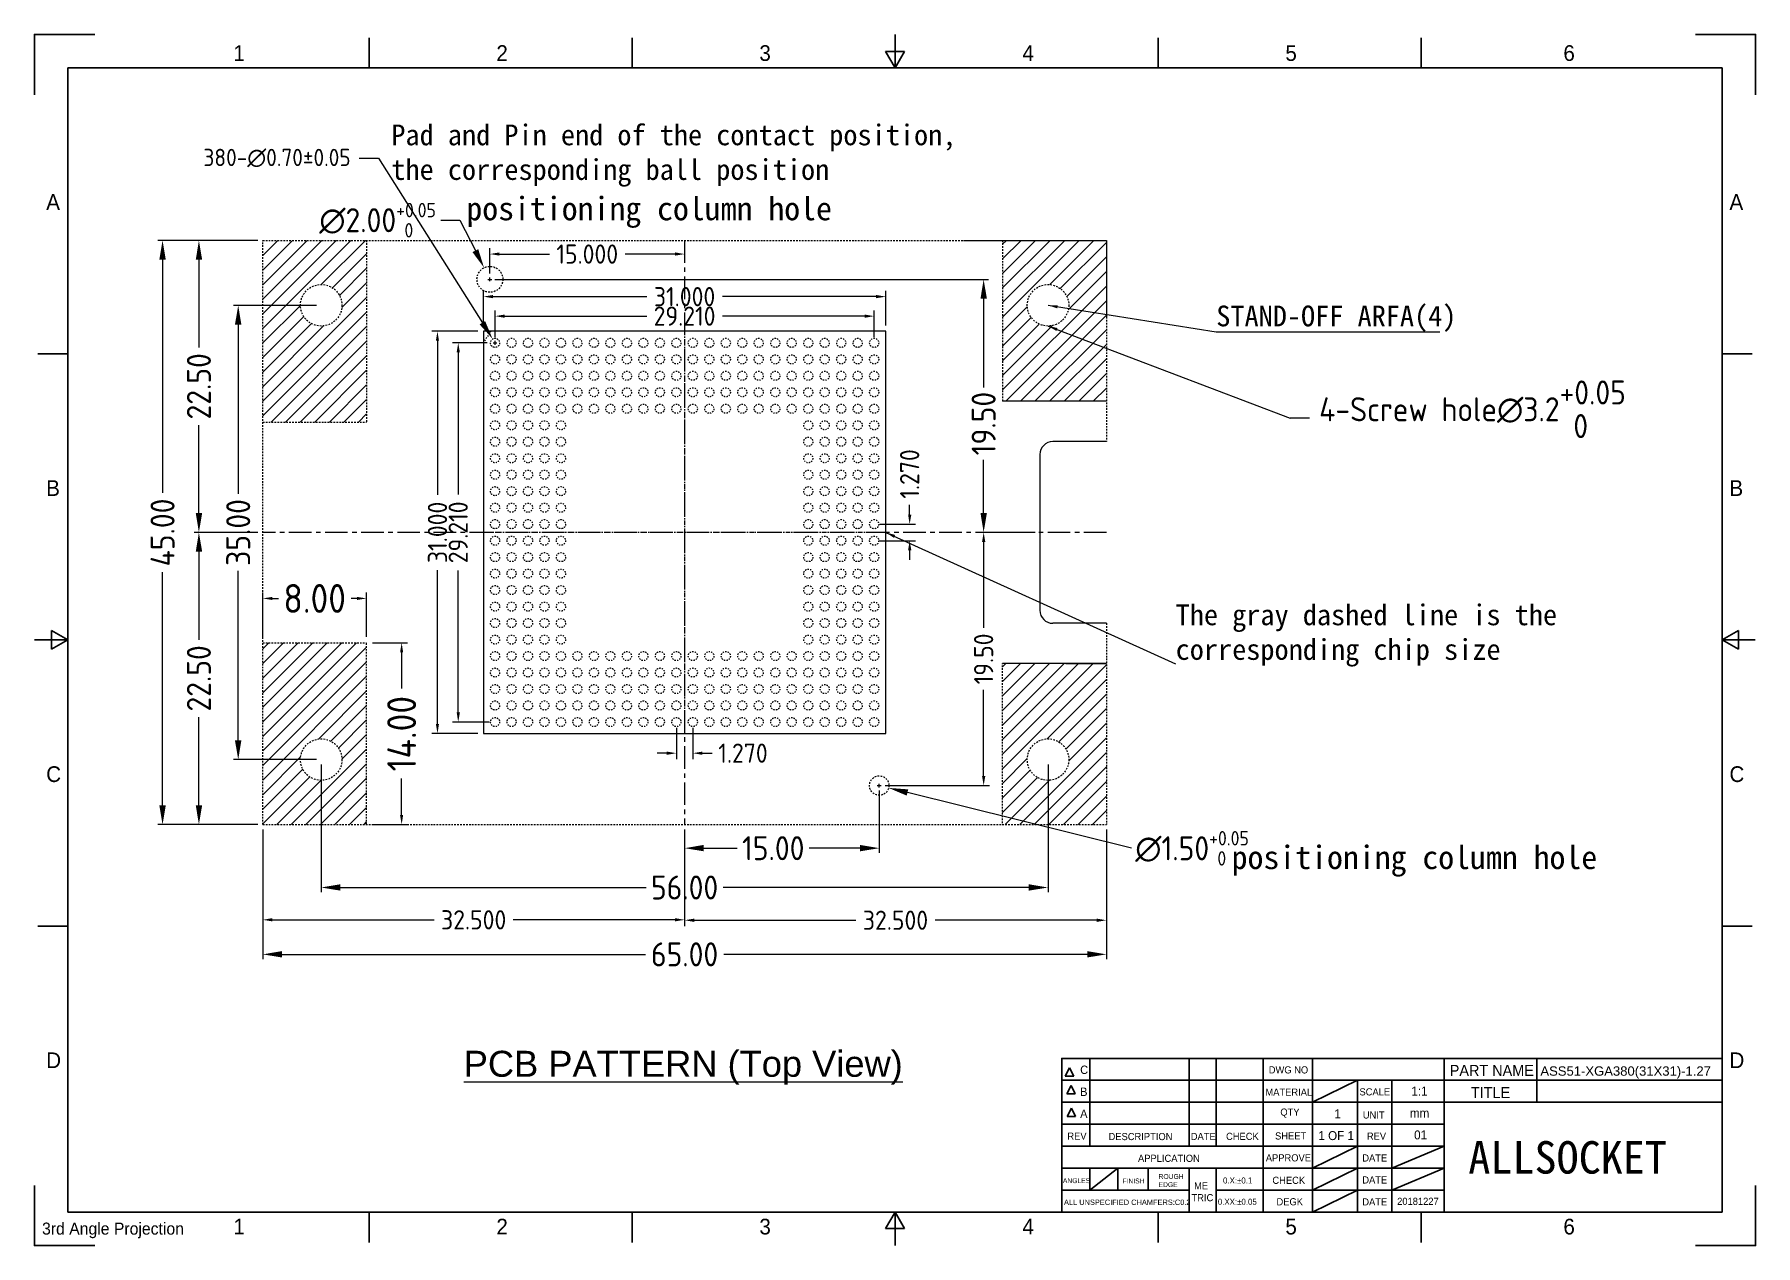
# Model space of a CAD drawing. Header units: millimetres. Extents: x -345 to -212, y -1143 to -1050.
import ezdxf

# ---------------------------------------------------------------- set-up
doc = ezdxf.new("R2010")
doc.units = ezdxf.units.MM
doc.header["$LTSCALE"] = 0.05
doc.header["$PDSIZE"] = -1
doc.linetypes.add('CENTER', pattern=[10.16, 6.35, -1.27, 1.27, -1.27])
doc.linetypes.add('HIDDEN', pattern=[1.905, 1.27, -0.635])
for name, color, linetype in [('DIM', 3, 'Continuous'), ('TuKuang', 7, 'Continuous'), ('翻蓋定位塊2x2', 30, 'Continuous')]:
    doc.layers.add(name, color=color, linetype=linetype)
doc.styles.add('1', font='romans.shx', dxfattribs={"height": 2.5})
doc.styles.add('1111', font='isocp.shx', dxfattribs={"bigfont": 'gbcbig.shx'})
doc.styles.add('2', font='romans.shx', dxfattribs={"bigfont": 'bigfont.shx'})
doc.styles.add('GB', font='', dxfattribs={"height": 4})
doc.styles.get("Standard").update_dxf_attribs({"font": ''})
doc.styles.get('GB').set_extended_font_data('KaiTi_GB2312')
doc.styles.get('Standard').set_extended_font_data('SimSun')
doc.dimstyles.new('1111', dxfattribs={"dimtxt": 2.5, "dimasz": 0.2, "dimexe": 0.6, "dimexo": 0.6, "dimtad": 0, "dimdec": 3, "dimzin": 1, "dimdsep": 46, "dimtxsty": '1111', "dimcen": 0.2, "dimclrd": 97, "dimclre": 97, "dimclrt": 3, "dimazin": 0, "dimtfac": 1, "dimtdec": 3, "dimtofl": 0, "dimtmove": 0, "dimatfit": 3, "dimfxl": 1, "dimlwd": 5, "dimlwe": 5, "dimarcsym": 0})
doc.dimstyles.new('1111$0', dxfattribs={"dimtxt": 2.5, "dimasz": 2.5, "dimexe": 0.6, "dimexo": 0.6, "dimtad": 0, "dimdec": 3, "dimzin": 1, "dimdsep": 46, "dimtxsty": '1111', "dimcen": 0.2, "dimclrd": 97, "dimclre": 97, "dimclrt": 3, "dimazin": 0, "dimtfac": 1, "dimtdec": 3, "dimtofl": 0, "dimtmove": 0, "dimatfit": 3, "dimfxl": 1, "dimlwd": 5, "dimlwe": 5, "dimarcsym": 0})

msp = doc.modelspace()

# ---------------------------------------------------------------- texts
at = {"color": 3, "lineweight": 13}
for p in [(-311.7406, -1064.4544), (-252.779, -1114.4387)]:
    msp.add_text('positioning column hole', height=1.8, dxfattribs=at).set_placement(p)
at = {"color": 3, "lineweight": 13, "char_height": 1.6, "attachment_point": 1}
for s, insert in [('Pad and Pin end of the contact position, \\Pthe corresponding ball position', (-317.5244, -1057.0785)), ('STAND-OFF ARFA(4)', (-253.9649, -1071.0283)), ('The gray dashed line is the \\Pcorresponding chip size', (-257.0959, -1094.0527))]:
    msp.add_mtext(s, dxfattribs=dict(at, insert=insert))
at = {"lineweight": 9, "insert": (-311.9461, -1128.4402), "char_height": 1.9992, "attachment_point": 1}
msp.add_mtext('{\\fArial|b0|i0|c0|p34;\\LPCB PATTERN (Top View)}', dxfattribs=at)
at = {"color": 8, "lineweight": 25, "ltscale": 10, "char_height": 0.644623, "width": 0.831403, "attachment_point": 1, "style": '2'}
for s, insert in [('{\\f@Gulim|b0|i0|c134|p34;C}', (-264.4503, -1129.5802)), ('{\\f@Gulim|b0|i0|c134|p34;B}', (-264.4503, -1131.2735)), ('{\\f@Gulim|b0|i0|c134|p34;A}', (-264.4503, -1132.9668))]:
    msp.add_mtext(s, dxfattribs=dict(at, insert=insert))
at = {"color": 0, "insert": (-228.9939, -1129.6395), "char_height": 0.72, "width": 14.901234, "attachment_point": 1}
msp.add_mtext('{\\fArial|b0|i0|c0|p32;\\C8;ASS51-XGA380(31X31)-1.27}', dxfattribs=at)
at = {"color": 0, "insert": (-234.5496, -1135.4014), "char_height": 2.5, "attachment_point": 1}
msp.add_mtext_dynamic_manual_height_columns('ALLSOCKET', width=21.424046, gutter_width=15, heights=[0], dxfattribs=at)
at = {"layer": 'DIM', "color": 3, "lineweight": 13, "insert": (-234.2206, -1079.0174), "char_height": 1.85, "attachment_point": 5, "style": '1111'}
msp.add_mtext('\\A1;4-Screw hole∅3.2\\S+0.05^  0;', dxfattribs=at)
at = {"layer": 'DIM', "color": 8, "linetype": 'ByBlock', "lineweight": 25, "attachment_point": 7, "style": 'GB'}
for s, insert, char_height, width in [('{\\f@Gulim|b0|i0|c134|p34;DWG NO}', (-249.9206, -1130.1925), 0.550121, 4.596819), ('{\\f@Gulim|b0|i0|c134|p34;PART NAME}', (-235.9759, -1130.3783), 0.848952, 6.826865), ('{\\f@Gulim|b0|i0|c134|p34;MATERIAL}', (-250.1783, -1131.8976), 0.550121, 1.927989), ('{\\f@Gulim|b0|i0|c134|p34;SCALE}', (-242.9336, -1131.8857), 0.550121, 1.927989), ('{\\f@Gulim|b0|i0|c134|p34;1:1}', (-238.9344, -1131.8857), 0.687651, 1.657349), ('{\\f@Gulim|b0|i0|c134|p34;TITLE}', (-234.3453, -1132.0824), 0.848952, 3.781876), ('{\\f@Gulim|b0|i0|c134|p34;  QTY}', (-249.4286, -1133.5878), 0.550121, 1.927989), ('{\\f@Gulim|b0|i0|c134|p34;1}', (-244.8723, -1133.6345), 0.687651, 1.200311), ('{\\f@Gulim|b0|i0|c134|p34;UNIT}', (-242.6743, -1133.6681), 0.550121, 1.927989), ('{\\f@Gulim|b0|i0|c134|p34;mm}', (-239.0505, -1133.579), 0.687651, 1.657349), ('{\\f@Gulim|b0|i0|c134|p34;REV}', (-265.4376, -1135.2842), 0.550121, 1.927989), ('{\\f@Gulim|b0|i0|c134|p34;DESCRIPTION}', (-262.2637, -1135.3293), 0.550121, 1.927989), ('{\\f@Gulim|b0|i0|c134|p34;DATE}', (-255.9299, -1135.3129), 0.550121, 1.927989), ('{\\f@Gulim|b0|i0|c134|p34;CHECK}', (-253.2138, -1135.3129), 0.550121, 1.927989), ('{\\f@Gulim|b0|i0|c134|p34;SHEET}', (-249.4355, -1135.2811), 0.550121, 1.927989), ('{\\f@Gulim|b0|i0|c134|p34;1 OF 1}', (-246.1011, -1135.3278), 0.687651, 3.226241), ('{\\f@Gulim|b0|i0|c134|p34;REV}', (-242.3628, -1135.2842), 0.550121, 1.927989), ('{\\f@Gulim|b0|i0|c134|p34;01}', (-238.7228, -1135.2723), 0.687651, 1.657349), ('{\\f@Gulim|b0|i0|c134|p34;APPLICATION}', (-259.9946, -1137.0041), 0.550121, 1.927989), ('{\\f@Gulim|b0|i0|c134|p34;APPROVE}', (-250.1478, -1136.97), 0.550121, 1.927989), ('{\\f@Gulim|b0|i0|c134|p34;DATE}', (-242.7146, -1136.97), 0.550121, 1.927989), ('{\\f@Gulim|b0|i0|c134|p34;ROUGH \\PEDGE}', (-258.4118, -1138.9431), 0.376283, 1.521105), ('{\\f@Gulim|b0|i0|c134|p34; ME\\PTRIC}', (-255.8756, -1140.038), 0.550121, 1.927989), ('{\\f@Gulim|b0|i0|c134|p34;0.X:%%P0.1}', (-253.4453, -1138.6688), 0.464165, 3.124383), ('{\\f@Gulim|b0|i0|c134|p34;CHECK}', (-249.6412, -1138.6995), 0.550121, 1.927989), ('{\\f@Gulim|b0|i0|c134|p34;DATE}', (-242.7146, -1138.6633), 0.550121, 1.927989), ('{\\f@Gulim|b0|i0|c134|p34;0.XX:%%P0.05}', (-253.8453, -1140.3086), 0.464165, 3.482673), ('{\\f@Gulim|b0|i0|c134|p34;DEGK}', (-249.3257, -1140.3526), 0.550121, 1.927989), ('{\\f@Gulim|b0|i0|c134|p34;DATE}', (-242.7146, -1140.3566), 0.550121, 1.927989), ('{\\f@Gulim|b0|i0|c134|p34;20181227}', (-240.0301, -1140.3191), 0.550121, 1.596201)]:
    msp.add_mtext(s, dxfattribs=dict(at, insert=insert, char_height=char_height, width=width))
at = {"layer": 'DIM', "color": 8, "linetype": 'ByBlock', "lineweight": 9, "attachment_point": 7, "style": 'GB'}
for s, insert, char_height, width in [('{\\f@Gulim|b0|i0|c134|p34;ANGLES}', (-265.7848, -1138.6394), 0.376283, 2.039635), ('{\\f@Gulim|b0|i0|c134|p34;FINISH}', (-261.1946, -1138.6606), 0.376283, 1.759886), ('{\\f@Gulim|b0|i0|c134|p34;\\C8;ALL UNSPECIFIED CHAMFERS:C0.2}', (-265.6992, -1140.3217), 0.413911, 9.817959)]:
    msp.add_mtext(s, dxfattribs=dict(at, insert=insert, char_height=char_height, width=width))

# ---------------------------------------------------------------- blocks, each defined once
blk = doc.blocks.new('asdf456')
at = {"color": 8}
for p, q in [((1449.22, 152.96), (1448.09, 154.93)), ((1448.09, 154.93), (1450.34, 154.93)), ((1450.34, 154.93), (1449.22, 152.96)), ((1348.08, 83.25), (1348.08, 85.49)), ((1348.08, 85.49), (1350.05, 84.37)), ((1550.36, 85.49), (1548.39, 84.37)), ((1550.36, 83.25), (1550.36, 85.49)), ((1350.05, 84.37), (1348.08, 83.25)), ((1548.39, 84.37), (1550.36, 83.25)), ((1449.22, 15.77), (1448.09, 13.81)), ((1450.34, 13.81), (1449.22, 15.77)), ((1448.09, 13.81), (1450.34, 13.81))]:
    blk.add_line(p, q, dxfattribs=at)
at = {"layer": 'TuKuang', "color": 8}
for p, q in [((1449.22, 152.96), (1449.22, 156.94)), ((1386.16, 152.96), (1386.16, 156.57)), ((1417.69, 152.96), (1417.69, 156.57)), ((1480.75, 152.96), (1480.75, 156.57)), ((1512.28, 152.96), (1512.28, 156.57)), ((1350.05, 15.77), (1350.05, 152.96)), ((1350.05, 152.96), (1548.39, 152.96)), ((1548.39, 152.96), (1548.39, 15.77)), ((1350.05, 118.67), (1346.44, 118.67)), ((1548.39, 118.67), (1552, 118.67)), ((1350.05, 84.37), (1346.07, 84.37)), ((1548.39, 84.37), (1552.36, 84.37)), ((1350.05, 50.07), (1346.44, 50.07)), ((1548.39, 50.07), (1552, 50.07)), ((1548.39, 15.77), (1350.05, 15.77)), ((1386.16, 15.77), (1386.16, 12.16)), ((1417.69, 15.77), (1417.69, 12.16)), ((1449.22, 15.77), (1449.22, 11.8)), ((1480.75, 15.77), (1480.75, 12.16)), ((1512.28, 15.77), (1512.28, 12.16))]:
    blk.add_line(p, q, dxfattribs=at)
for points in [[(1346.05, 149.74), (1346.05, 156.96), (1353.27, 156.96)], [(1552.39, 149.74), (1552.39, 156.96), (1545.17, 156.96)], [(1346.05, 18.99), (1346.05, 11.77), (1353.27, 11.77)], [(1552.39, 18.99), (1552.39, 11.77), (1545.17, 11.77)]]:
    blk.add_lwpolyline(points, dxfattribs=at)
at = {"color": 8, "char_height": 1.8844, "attachment_point": 1, "style": '1'}
for s, insert, width in [('{\\f@Gulim|b0|i0|c0|p34;1}', (1369.9, 155.67), 8.3008), ('{\\f@Gulim|b0|i0|c134|p34;2}', (1401.43, 155.67), 8.3008), ('{\\f@Gulim|b0|i0|c134|p34;3}', (1432.96, 155.67), 8.3008), ('{\\f@Gulim|b0|i0|c134|p34;4}', (1464.49, 155.67), 8.3008), ('{\\f@Gulim|b0|i0|c134|p34;5}', (1496.02, 155.67), 8.3008), ('{\\f@Gulim|b0|i0|c134|p34;6}', (1529.35, 155.67), 8.3008), ('{\\f@Gulim|b0|i0|c134|p34;A}', (1347.46, 137.82), 9.0416), ('{\\f@Gulim|b0|i0|c134|p34;A}', (1549.26, 137.82), 9.0416), ('{\\f@Gulim|b0|i0|c134|p34;B}', (1347.46, 103.52), 9.0416), ('{\\f@Gulim|b0|i0|c134|p34;B}', (1549.26, 103.52), 9.0416), ('{\\f@Gulim|b0|i0|c134|p34;C}', (1347.46, 69.23), 9.0416), ('{\\f@Gulim|b0|i0|c134|p34;C}', (1549.26, 69.23), 9.0416), ('{\\f@Gulim|b0|i0|c134|p34;D}', (1347.46, 34.93), 9.0416), ('{\\f@Gulim|b0|i0|c134|p34;D}', (1549.26, 34.93), 9.0416), ('{\\f@Gulim|b0|i0|c0|p34;1}', (1369.9, 14.99), 8.3008), ('{\\f@Gulim|b0|i0|c134|p34;2}', (1401.43, 14.99), 8.3008), ('{\\f@Gulim|b0|i0|c134|p34;3}', (1432.96, 14.99), 8.3008), ('{\\f@Gulim|b0|i0|c134|p34;4}', (1464.49, 14.99), 8.3008), ('{\\f@Gulim|b0|i0|c134|p34;5}', (1496.02, 14.99), 8.3008), ('{\\f@Gulim|b0|i0|c134|p34;6}', (1529.35, 14.99), 8.3008)]:
    blk.add_mtext(s, dxfattribs=dict(at, insert=insert, width=width))
at = {"layer": 'TuKuang', "color": 8, "lineweight": 9, "insert": (1346.96, 14.53), "char_height": 1.4441, "width": 18.5479, "attachment_point": 1}
blk.add_mtext('{\\f@Gulim|b0|i0|c0|p34;\\C8;3rd Angle Projection}', dxfattribs=at)
blk = doc.blocks.new('*D1')
at = {"layer": 'DEFPOINTS', "color": 0, "lineweight": 13, "transparency": 16777216}
for p in [(-335.15, -1066.01), (-327.43, -1066.01), (-327.43, -1111.01)]:
    blk.add_point(p, dxfattribs=at)
at = {"layer": 'DIM', "color": 97, "lineweight": 5, "transparency": 16777216}
for p, q in [((-327.8, -1066.01), (-335.52, -1066.01)), ((-335.15, -1067.49), (-335.15, -1085.45)), ((-335.15, -1109.53), (-335.15, -1091.56)), ((-327.8, -1111.01), (-335.52, -1111.01))]:
    blk.add_line(p, q, dxfattribs=at)
at = {"layer": 'DIM', "color": 97, "lineweight": 13, "transparency": 16777216}
for points in [[(-335.4, -1067.49), (-334.9, -1067.49), (-335.15, -1066.01)], [(-335.4, -1109.53), (-334.9, -1109.53), (-335.15, -1111.01)]]:
    blk.add_solid(points, dxfattribs=at)
at = {"layer": 'DIM', "color": 3, "lineweight": 13, "transparency": 16777216, "insert": (-335.15, -1088.51), "char_height": 1.85, "attachment_point": 5, "rotation": 90, "style": '1111'}
blk.add_mtext('45.00', dxfattribs=at)
blk = doc.blocks.new('*D11')
at = {"layer": 'DEFPOINTS', "color": 0, "lineweight": 13, "transparency": 16777216}
for p in [(-327.43, -1111.01), (-262.43, -1111.01), (-262.43, -1121.01)]:
    blk.add_point(p, dxfattribs=at)
at = {"layer": 'DIM', "color": 97, "lineweight": 5, "transparency": 16777216}
for p, q in [((-327.43, -1111.38), (-327.43, -1121.38)), ((-262.43, -1111.38), (-262.43, -1121.38)), ((-325.95, -1121.01), (-297.94, -1121.01)), ((-263.91, -1121.01), (-291.91, -1121.01))]:
    blk.add_line(p, q, dxfattribs=at)
at = {"layer": 'DIM', "color": 97, "lineweight": 13, "transparency": 16777216}
for points in [[(-325.95, -1120.76), (-325.95, -1121.25), (-327.43, -1121.01)], [(-263.91, -1120.76), (-263.91, -1121.25), (-262.43, -1121.01)]]:
    blk.add_solid(points, dxfattribs=at)
at = {"layer": 'DIM', "color": 3, "lineweight": 13, "transparency": 16777216, "insert": (-294.93, -1121.01), "char_height": 1.85, "attachment_point": 5, "style": '1111'}
blk.add_mtext('65.00', dxfattribs=at)
blk = doc.blocks.new('*D2')
at = {"layer": 'DEFPOINTS', "color": 0, "lineweight": 13, "transparency": 16777216}
for p in [(-310.38, -1068.11), (-309.48, -1069.9)]:
    blk.add_point(p, dxfattribs=at)
at = {"layer": 'DIM', "color": 97, "lineweight": 5, "transparency": 16777216}
for p, q in [((-313.72, -1064.45), (-312.24, -1064.45)), ((-312.24, -1064.45), (-311.05, -1066.79)), ((-310.08, -1069.01), (-309.78, -1069.01)), ((-309.93, -1069.15), (-309.93, -1068.86))]:
    blk.add_line(p, q, dxfattribs=at)
at = {"layer": 'DIM', "color": 97, "lineweight": 13, "transparency": 16777216}
blk.add_solid([(-310.83, -1066.68), (-311.27, -1066.91), (-310.38, -1068.11)], dxfattribs=at)
at = {"layer": 'DIM', "color": 3, "lineweight": 13, "transparency": 16777216, "insert": (-318.58, -1064.45), "char_height": 1.85, "attachment_point": 5, "style": '1111'}
blk.add_mtext('\\A1;∅2.00{\\H1.110000;\\S+0.05^  0;}', dxfattribs=at)
blk = doc.blocks.new('*D3')
at = {"layer": 'DEFPOINTS', "color": 0, "lineweight": 13, "transparency": 16777216}
for p in [(-280.66, -1107.82), (-279.2, -1108.19)]:
    blk.add_point(p, dxfattribs=at)
at = {"layer": 'DIM', "color": 97, "lineweight": 5, "transparency": 16777216}
for p, q in [((-280.08, -1108.01), (-279.78, -1108.01)), ((-279.93, -1108.15), (-279.93, -1107.86)), ((-260.5, -1112.84), (-277.76, -1108.54))]:
    blk.add_line(p, q, dxfattribs=at)
at = {"layer": 'DIM', "color": 97, "lineweight": 13, "transparency": 16777216}
blk.add_solid([(-277.7, -1108.3), (-277.82, -1108.78), (-279.2, -1108.19)], dxfattribs=at)
at = {"layer": 'DIM', "color": 3, "lineweight": 13, "transparency": 16777216, "insert": (-255.83, -1112.84), "char_height": 1.85, "attachment_point": 5, "style": '1111'}
blk.add_mtext('\\A1;∅1.50{\\H1.110000;\\S+0.05^  0;}', dxfattribs=at)
blk = doc.blocks.new('*D4')
at = {"layer": 'DEFPOINTS', "color": 0, "lineweight": 13, "transparency": 16777216}
for p in [(-322.93, -1106.01), (-266.93, -1106.01), (-266.93, -1115.86)]:
    blk.add_point(p, dxfattribs=at)
at = {"layer": 'DIM', "color": 97, "lineweight": 5, "transparency": 16777216}
for p, q in [((-322.93, -1106.38), (-322.93, -1116.23)), ((-266.93, -1106.38), (-266.93, -1116.23)), ((-321.45, -1115.86), (-297.89, -1115.86)), ((-268.41, -1115.86), (-291.97, -1115.86))]:
    blk.add_line(p, q, dxfattribs=at)
at = {"layer": 'DIM', "color": 97, "lineweight": 13, "transparency": 16777216}
for points in [[(-321.45, -1115.61), (-321.45, -1116.1), (-322.93, -1115.86)], [(-268.41, -1115.61), (-268.41, -1116.1), (-266.93, -1115.86)]]:
    blk.add_solid(points, dxfattribs=at)
at = {"layer": 'DIM', "color": 3, "lineweight": 13, "transparency": 16777216, "insert": (-294.93, -1115.86), "char_height": 1.85, "attachment_point": 5, "style": '1111'}
blk.add_mtext('56.00', dxfattribs=at)
blk = doc.blocks.new('*D5')
at = {"layer": 'DEFPOINTS', "color": 0, "lineweight": 13, "transparency": 16777216}
for p in [(-309.72, -1073.6), (-309.35, -1074.19)]:
    blk.add_point(p, dxfattribs=at)
at = {"layer": 'DIM', "color": 97, "lineweight": 5, "transparency": 16777216}
for p, q in [((-320, -1059.66), (-318.52, -1059.66)), ((-318.52, -1059.66), (-310.51, -1072.35)), ((-309.68, -1073.9), (-309.39, -1073.9)), ((-309.53, -1074.05), (-309.53, -1073.75))]:
    blk.add_line(p, q, dxfattribs=at)
at = {"layer": 'DIM', "color": 97, "lineweight": 13, "transparency": 16777216}
blk.add_solid([(-310.3, -1072.22), (-310.72, -1072.48), (-309.72, -1073.6)], dxfattribs=at)
at = {"layer": 'DIM', "color": 3, "lineweight": 13, "transparency": 16777216, "insert": (-326.33, -1059.66), "char_height": 1.332, "attachment_point": 5, "style": '1111'}
blk.add_mtext('\\A1;380-∅0.70±0.05', dxfattribs=at)
blk = doc.blocks.new('*D12')
at = {"layer": 'DEFPOINTS', "color": 0, "lineweight": 13, "transparency": 16777216}
for p in [(-322.93, -1071.01), (-329.32, -1106.01), (-322.93, -1106.01)]:
    blk.add_point(p, dxfattribs=at)
at = {"layer": 'DIM', "color": 97, "lineweight": 5, "transparency": 16777216}
for p, q in [((-323.3, -1071.01), (-329.69, -1071.01)), ((-329.32, -1072.49), (-329.32, -1085.54)), ((-329.32, -1104.53), (-329.32, -1091.47)), ((-323.3, -1106.01), (-329.69, -1106.01))]:
    blk.add_line(p, q, dxfattribs=at)
at = {"layer": 'DIM', "color": 97, "lineweight": 13, "transparency": 16777216}
for points in [[(-329.57, -1072.49), (-329.08, -1072.49), (-329.32, -1071.01)], [(-329.57, -1104.53), (-329.08, -1104.53), (-329.32, -1106.01)]]:
    blk.add_solid(points, dxfattribs=at)
at = {"layer": 'DIM', "color": 3, "lineweight": 13, "transparency": 16777216, "insert": (-329.32, -1088.51), "char_height": 1.85, "attachment_point": 5, "rotation": 90, "style": '1111'}
blk.add_mtext('35.00', dxfattribs=at)
blk = doc.blocks.new('*D13')
at = {"color": 97, "lineweight": 5, "transparency": 16777216}
for p, q in [((-327.43, -1096.56), (-327.43, -1093.14)), ((-326.69, -1093.59), (-326.22, -1093.59)), ((-320.17, -1093.59), (-320.63, -1093.59)), ((-319.43, -1096.56), (-319.43, -1093.14))]:
    blk.add_line(p, q, dxfattribs=at)
at = {"color": 97, "lineweight": 13, "transparency": 16777216}
for points in [[(-326.69, -1093.47), (-326.69, -1093.71), (-327.43, -1093.59)], [(-320.17, -1093.47), (-320.17, -1093.71), (-319.43, -1093.59)]]:
    blk.add_solid(points, dxfattribs=at)
at = {"layer": 'DEFPOINTS', "color": 0, "lineweight": 13, "transparency": 16777216}
for p in [(-319.43, -1093.59), (-327.43, -1097.01), (-319.43, -1097.01)]:
    blk.add_point(p, dxfattribs=at)
at = {"color": 3, "lineweight": 13, "transparency": 16777216, "insert": (-323.43, -1093.59), "char_height": 2.22, "attachment_point": 5, "style": '1111'}
blk.add_mtext('8.00', dxfattribs=at)
blk = doc.blocks.new('*D14')
at = {"color": 97, "lineweight": 5, "transparency": 16777216}
for p, q in [((-318.98, -1097.01), (-316.29, -1097.01)), ((-316.73, -1097.75), (-316.73, -1100.54)), ((-316.73, -1110.27), (-316.73, -1107.47)), ((-318.98, -1111.01), (-316.29, -1111.01))]:
    blk.add_line(p, q, dxfattribs=at)
at = {"color": 97, "lineweight": 13, "transparency": 16777216}
for points in [[(-316.85, -1097.75), (-316.61, -1097.75), (-316.73, -1097.01)], [(-316.85, -1110.27), (-316.61, -1110.27), (-316.73, -1111.01)]]:
    blk.add_solid(points, dxfattribs=at)
at = {"layer": 'DEFPOINTS', "color": 0, "lineweight": 13, "transparency": 16777216}
for p in [(-319.43, -1097.01), (-319.43, -1111.01), (-316.73, -1111.01)]:
    blk.add_point(p, dxfattribs=at)
at = {"color": 3, "lineweight": 13, "transparency": 16777216, "insert": (-316.73, -1104.01), "char_height": 2.22, "attachment_point": 5, "rotation": 90, "style": '1111'}
blk.add_mtext('14.00', dxfattribs=at)
blk = doc.blocks.new('*D6')
at = {"layer": 'DEFPOINTS', "color": 0, "lineweight": 13, "transparency": 16777216}
for p in [(-309.93, -1069.01), (-271.89, -1088.5), (-267.55, -1088.5)]:
    blk.add_point(p, dxfattribs=at)
at = {"layer": 'DIM', "color": 97, "lineweight": 5, "transparency": 16777216}
for p, q in [((-309.56, -1069.01), (-271.52, -1069.01)), ((-271.89, -1070.49), (-271.89, -1077.35)), ((-271.89, -1087.02), (-271.89, -1082.9)), ((-267.92, -1088.5), (-272.26, -1088.5))]:
    blk.add_line(p, q, dxfattribs=at)
at = {"layer": 'DIM', "color": 97, "lineweight": 13, "transparency": 16777216}
for points in [[(-272.13, -1070.49), (-271.64, -1070.49), (-271.89, -1069.01)], [(-272.13, -1087.02), (-271.64, -1087.02), (-271.89, -1088.5)]]:
    blk.add_solid(points, dxfattribs=at)
at = {"layer": 'DIM', "color": 3, "lineweight": 13, "transparency": 16777216, "insert": (-271.89, -1080.12), "char_height": 1.85, "attachment_point": 5, "rotation": 90, "style": '1111'}
blk.add_mtext('19.50', dxfattribs=at)
blk = doc.blocks.new('*D7')
at = {"layer": 'DEFPOINTS', "color": 0, "lineweight": 13, "transparency": 16777216}
for p in [(-279.93, -1108.01), (-294.93, -1111.01), (-279.93, -1112.83)]:
    blk.add_point(p, dxfattribs=at)
at = {"layer": 'DIM', "color": 97, "lineweight": 5, "transparency": 16777216}
for p, q in [((-279.93, -1108.38), (-279.93, -1113.2)), ((-294.93, -1111.38), (-294.93, -1113.2)), ((-293.45, -1112.83), (-290.87, -1112.83)), ((-281.41, -1112.83), (-285.32, -1112.83))]:
    blk.add_line(p, q, dxfattribs=at)
at = {"layer": 'DIM', "color": 97, "lineweight": 13, "transparency": 16777216}
for points in [[(-293.45, -1112.58), (-293.45, -1113.07), (-294.93, -1112.83)], [(-281.41, -1112.58), (-281.41, -1113.07), (-279.93, -1112.83)]]:
    blk.add_solid(points, dxfattribs=at)
at = {"layer": 'DIM', "color": 3, "lineweight": 13, "transparency": 16777216, "insert": (-288.1, -1112.83), "char_height": 1.85, "attachment_point": 5, "style": '1111'}
blk.add_mtext('15.00', dxfattribs=at)
blk = doc.blocks.new('*D15')
at = {"color": 97, "lineweight": 5, "transparency": 16777216}
for p, q in [((-310.43, -1072.56), (-310.43, -1069.89)), ((-279.43, -1072.56), (-279.43, -1069.89)), ((-309.69, -1070.34), (-297.83, -1070.34)), ((-280.17, -1070.34), (-292.02, -1070.34))]:
    blk.add_line(p, q, dxfattribs=at)
at = {"color": 97, "lineweight": 13, "transparency": 16777216}
for points in [[(-309.69, -1070.21), (-309.69, -1070.46), (-310.43, -1070.34)], [(-280.17, -1070.21), (-280.17, -1070.46), (-279.43, -1070.34)]]:
    blk.add_solid(points, dxfattribs=at)
at = {"layer": 'DEFPOINTS', "color": 0, "lineweight": 13, "transparency": 16777216}
for p in [(-279.43, -1070.34), (-310.43, -1073), (-279.43, -1073)]:
    blk.add_point(p, dxfattribs=at)
at = {"color": 3, "lineweight": 13, "transparency": 16777216, "insert": (-294.93, -1070.34), "char_height": 1.48, "attachment_point": 5, "style": '1111'}
blk.add_mtext('31.000', dxfattribs=at)
blk = doc.blocks.new('*D16')
at = {"color": 97, "lineweight": 5, "transparency": 16777216}
for p, q in [((-309.53, -1073.45), (-309.53, -1071.4)), ((-280.32, -1073.45), (-280.32, -1071.4)), ((-308.79, -1071.84), (-297.85, -1071.84)), ((-281.06, -1071.84), (-292, -1071.84))]:
    blk.add_line(p, q, dxfattribs=at)
at = {"color": 97, "lineweight": 13, "transparency": 16777216}
for points in [[(-308.79, -1071.72), (-308.79, -1071.97), (-309.53, -1071.84)], [(-281.06, -1071.72), (-281.06, -1071.97), (-280.32, -1071.84)]]:
    blk.add_solid(points, dxfattribs=at)
at = {"layer": 'DEFPOINTS', "color": 0, "lineweight": 13, "transparency": 16777216}
for p in [(-280.32, -1071.84), (-309.53, -1073.9), (-280.32, -1073.9)]:
    blk.add_point(p, dxfattribs=at)
at = {"color": 3, "lineweight": 13, "transparency": 16777216, "insert": (-294.93, -1071.84), "char_height": 1.48, "attachment_point": 5, "style": '1111'}
blk.add_mtext('29.210', dxfattribs=at)
blk = doc.blocks.new('*D17')
at = {"color": 97, "lineweight": 5, "transparency": 16777216}
for p, q in [((-310.87, -1073), (-314.41, -1073)), ((-313.97, -1073.74), (-313.97, -1085.6)), ((-313.97, -1103.26), (-313.97, -1091.41)), ((-310.87, -1104), (-314.41, -1104))]:
    blk.add_line(p, q, dxfattribs=at)
at = {"color": 97, "lineweight": 13, "transparency": 16777216}
for points in [[(-314.09, -1073.74), (-313.85, -1073.74), (-313.97, -1073)], [(-314.09, -1103.26), (-313.85, -1103.26), (-313.97, -1104)]]:
    blk.add_solid(points, dxfattribs=at)
at = {"layer": 'DEFPOINTS', "color": 0, "lineweight": 13, "transparency": 16777216}
for p in [(-310.43, -1073), (-313.97, -1104), (-310.43, -1104)]:
    blk.add_point(p, dxfattribs=at)
at = {"color": 3, "lineweight": 13, "transparency": 16777216, "insert": (-313.97, -1088.5), "char_height": 1.48, "attachment_point": 5, "rotation": 90, "style": '1111'}
blk.add_mtext('31.000', dxfattribs=at)
blk = doc.blocks.new('*D18')
at = {"color": 97, "lineweight": 5, "transparency": 16777216}
for p, q in [((-309.93, -1068.56), (-309.93, -1066.61)), ((-309.19, -1067.06), (-305.33, -1067.06)), ((-295.67, -1067.06), (-299.52, -1067.06)), ((-294.93, -1066.45), (-294.93, -1067.5))]:
    blk.add_line(p, q, dxfattribs=at)
at = {"color": 97, "lineweight": 13, "transparency": 16777216}
for points in [[(-309.19, -1066.93), (-309.19, -1067.18), (-309.93, -1067.06)], [(-295.67, -1066.93), (-295.67, -1067.18), (-294.93, -1067.06)]]:
    blk.add_solid(points, dxfattribs=at)
at = {"layer": 'DEFPOINTS', "color": 0, "lineweight": 13, "transparency": 16777216}
for p in [(-294.93, -1066.01), (-309.93, -1067.06), (-309.93, -1069.01)]:
    blk.add_point(p, dxfattribs=at)
at = {"color": 3, "lineweight": 13, "transparency": 16777216, "insert": (-302.43, -1067.06), "char_height": 1.48, "attachment_point": 5, "style": '1111'}
blk.add_mtext('15.000', dxfattribs=at)
blk = doc.blocks.new('*D10')
at = {"color": 97, "lineweight": 5, "transparency": 16777216}
for p, q in [((-271.44, -1088.5), (-271.44, -1088.5)), ((-271.89, -1089.24), (-271.89, -1095.86)), ((-271.89, -1107.27), (-271.89, -1100.64)), ((-279.48, -1108.01), (-271.44, -1108.01))]:
    blk.add_line(p, q, dxfattribs=at)
at = {"color": 97, "lineweight": 13, "transparency": 16777216}
for points in [[(-272.01, -1089.24), (-271.76, -1089.24), (-271.89, -1088.5)], [(-272.01, -1107.27), (-271.76, -1107.27), (-271.89, -1108.01)]]:
    blk.add_solid(points, dxfattribs=at)
at = {"layer": 'DEFPOINTS', "color": 0, "lineweight": 13, "transparency": 16777216}
for p in [(-271.89, -1088.5), (-279.93, -1108.01), (-271.89, -1108.01)]:
    blk.add_point(p, dxfattribs=at)
at = {"color": 3, "lineweight": 13, "transparency": 16777216, "insert": (-271.89, -1098.25), "char_height": 1.48, "attachment_point": 5, "rotation": 90, "style": '1111'}
blk.add_mtext('19.50', dxfattribs=at)
blk = doc.blocks.new('*D19')
at = {"color": 97, "lineweight": 5, "transparency": 16777216}
for p, q in [((-310.13, -1073.9), (-312.81, -1073.9)), ((-312.37, -1074.64), (-312.37, -1085.58)), ((-312.37, -1102.37), (-312.37, -1091.43)), ((-309.98, -1103.11), (-312.81, -1103.11))]:
    blk.add_line(p, q, dxfattribs=at)
at = {"color": 97, "lineweight": 13, "transparency": 16777216}
for points in [[(-312.49, -1074.64), (-312.24, -1074.64), (-312.37, -1073.9)], [(-312.49, -1102.37), (-312.24, -1102.37), (-312.37, -1103.11)]]:
    blk.add_solid(points, dxfattribs=at)
at = {"layer": 'DEFPOINTS', "color": 0, "lineweight": 13, "transparency": 16777216}
for p in [(-309.68, -1073.9), (-312.37, -1103.11), (-309.53, -1103.11)]:
    blk.add_point(p, dxfattribs=at)
at = {"color": 3, "lineweight": 13, "transparency": 16777216, "insert": (-312.37, -1088.5), "char_height": 1.48, "attachment_point": 5, "rotation": 90, "style": '1111'}
blk.add_mtext('29.210', dxfattribs=at)
blk = doc.blocks.new('*D8')
at = {"color": 97, "lineweight": 5, "transparency": 16777216}
for p, q in [((-327.43, -1111.45), (-327.43, -1118.79)), ((-294.93, -1111.45), (-294.93, -1118.79)), ((-326.69, -1118.35), (-314.23, -1118.35)), ((-295.67, -1118.35), (-308.13, -1118.35))]:
    blk.add_line(p, q, dxfattribs=at)
at = {"color": 97, "lineweight": 13, "transparency": 16777216}
for points in [[(-326.69, -1118.22), (-326.69, -1118.47), (-327.43, -1118.35)], [(-295.67, -1118.22), (-295.67, -1118.47), (-294.93, -1118.35)]]:
    blk.add_solid(points, dxfattribs=at)
at = {"layer": 'DEFPOINTS', "color": 0, "lineweight": 13, "transparency": 16777216}
for p in [(-327.43, -1111.01), (-294.93, -1111.01), (-294.93, -1118.35)]:
    blk.add_point(p, dxfattribs=at)
at = {"color": 3, "lineweight": 13, "transparency": 16777216, "insert": (-311.18, -1118.35), "char_height": 1.48, "attachment_point": 5, "style": '1111'}
blk.add_mtext('32.500', dxfattribs=at)
blk = doc.blocks.new('*D9')
at = {"color": 97, "lineweight": 5, "transparency": 16777216}
for p, q in [((-294.93, -1111.45), (-294.93, -1118.83)), ((-262.43, -1111.45), (-262.43, -1118.83)), ((-294.19, -1118.38), (-281.73, -1118.38)), ((-263.17, -1118.38), (-275.63, -1118.38))]:
    blk.add_line(p, q, dxfattribs=at)
at = {"color": 97, "lineweight": 13, "transparency": 16777216}
for points in [[(-294.19, -1118.26), (-294.19, -1118.51), (-294.93, -1118.38)], [(-263.17, -1118.26), (-263.17, -1118.51), (-262.43, -1118.38)]]:
    blk.add_solid(points, dxfattribs=at)
at = {"layer": 'DEFPOINTS', "color": 0, "lineweight": 13, "transparency": 16777216}
for p in [(-294.93, -1111.01), (-262.43, -1111.01), (-294.93, -1118.38)]:
    blk.add_point(p, dxfattribs=at)
at = {"color": 3, "lineweight": 13, "transparency": 16777216, "insert": (-278.68, -1118.38), "char_height": 1.48, "attachment_point": 5, "style": '1111'}
blk.add_mtext('32.500', dxfattribs=at)
blk = doc.blocks.new('*D20')
at = {"layer": 'DEFPOINTS', "color": 0, "lineweight": 13, "transparency": 16777216}
for p in [(-327.43, -1066.01), (-332.35, -1088.5), (-327.43, -1088.5)]:
    blk.add_point(p, dxfattribs=at)
at = {"layer": 'DIM', "color": 97, "lineweight": 5, "transparency": 16777216}
for p, q in [((-327.8, -1066.01), (-332.72, -1066.01)), ((-332.35, -1067.49), (-332.35, -1074.27)), ((-332.35, -1087.02), (-332.35, -1080.24)), ((-327.8, -1088.5), (-332.72, -1088.5))]:
    blk.add_line(p, q, dxfattribs=at)
at = {"layer": 'DIM', "color": 97, "lineweight": 13, "transparency": 16777216}
for points in [[(-332.59, -1067.49), (-332.1, -1067.49), (-332.35, -1066.01)], [(-332.59, -1087.02), (-332.1, -1087.02), (-332.35, -1088.5)]]:
    blk.add_solid(points, dxfattribs=at)
at = {"layer": 'DIM', "color": 3, "lineweight": 13, "transparency": 16777216, "insert": (-332.35, -1077.25), "char_height": 1.85, "attachment_point": 5, "rotation": 90, "style": '1111'}
blk.add_mtext('22.50', dxfattribs=at)
blk = doc.blocks.new('*D21')
at = {"layer": 'DEFPOINTS', "color": 0, "lineweight": 13, "transparency": 16777216}
for p in [(-332.35, -1088.5), (-327.43, -1088.5), (-327.43, -1111.01)]:
    blk.add_point(p, dxfattribs=at)
at = {"layer": 'DIM', "color": 97, "lineweight": 5, "transparency": 16777216}
for p, q in [((-327.8, -1088.5), (-332.72, -1088.5)), ((-332.35, -1089.98), (-332.35, -1096.77)), ((-332.35, -1109.53), (-332.35, -1102.74)), ((-327.8, -1111.01), (-332.72, -1111.01))]:
    blk.add_line(p, q, dxfattribs=at)
at = {"layer": 'DIM', "color": 97, "lineweight": 13, "transparency": 16777216}
for points in [[(-332.59, -1089.98), (-332.1, -1089.98), (-332.35, -1088.5)], [(-332.59, -1109.53), (-332.1, -1109.53), (-332.35, -1111.01)]]:
    blk.add_solid(points, dxfattribs=at)
at = {"layer": 'DIM', "color": 3, "lineweight": 13, "transparency": 16777216, "insert": (-332.35, -1099.75), "char_height": 1.85, "attachment_point": 5, "rotation": 90, "style": '1111'}
blk.add_mtext('22.50', dxfattribs=at)
blk = doc.blocks.new('*D22')
at = {"color": 97, "lineweight": 5, "transparency": 16777216}
for p, q in [((-277.59, -1087.13), (-277.59, -1086.39)), ((-279.88, -1087.87), (-277.14, -1087.87)), ((-279.88, -1089.14), (-277.14, -1089.14)), ((-277.59, -1089.88), (-277.59, -1090.62))]:
    blk.add_line(p, q, dxfattribs=at)
at = {"color": 97, "lineweight": 13, "transparency": 16777216}
for points in [[(-277.71, -1087.13), (-277.46, -1087.13), (-277.59, -1087.87)], [(-277.71, -1089.88), (-277.46, -1089.88), (-277.59, -1089.14)]]:
    blk.add_solid(points, dxfattribs=at)
at = {"layer": 'DEFPOINTS', "color": 0, "lineweight": 13, "transparency": 16777216}
for p in [(-280.32, -1087.87), (-277.59, -1087.87), (-280.32, -1089.14)]:
    blk.add_point(p, dxfattribs=at)
at = {"color": 3, "lineweight": 13, "transparency": 16777216, "insert": (-277.59, -1084), "char_height": 1.48, "attachment_point": 5, "rotation": 90, "style": '1111'}
blk.add_mtext('1.270', dxfattribs=at)
blk = doc.blocks.new('*D23')
at = {"color": 97, "lineweight": 5, "transparency": 16777216}
for p, q in [((-295.56, -1103.55), (-295.56, -1105.96)), ((-294.29, -1103.55), (-294.29, -1105.96)), ((-296.3, -1105.51), (-297.04, -1105.51)), ((-293.55, -1105.51), (-292.81, -1105.51))]:
    blk.add_line(p, q, dxfattribs=at)
at = {"color": 97, "lineweight": 13, "transparency": 16777216}
for points in [[(-296.3, -1105.39), (-296.3, -1105.64), (-295.56, -1105.51)], [(-293.55, -1105.39), (-293.55, -1105.64), (-294.29, -1105.51)]]:
    blk.add_solid(points, dxfattribs=at)
at = {"layer": 'DEFPOINTS', "color": 0, "lineweight": 13, "transparency": 16777216}
for p in [(-295.56, -1103.11), (-294.29, -1103.11), (-294.29, -1105.51)]:
    blk.add_point(p, dxfattribs=at)
at = {"color": 3, "lineweight": 13, "transparency": 16777216, "insert": (-290.43, -1105.51), "char_height": 1.48, "attachment_point": 5, "style": '1111'}
blk.add_mtext('1.270', dxfattribs=at)

# ---------------------------------------------------------------- dimensions: what is measured, and where the dimension line sits
at = {"color": 0, "lineweight": 13}
dim = msp.add_linear_dim(base=(-309.9282, -1067.0566), p1=(-294.9282, -1066.0052), p2=(-309.9282, -1069.0052), dimstyle='1111$0', override={"dimscale": 0.74, "dimtxt": 2, "dimasz": 1}, dxfattribs=at)
dim.commit()
dim.dimension.update_dxf_attribs({"geometry": '*D18', "text_midpoint": (-302.4282, -1067.0566), "dimtype": 128})
for base, p1, p2, override, picture, middle in [((-279.4282, -1070.3355), (-310.4282, -1073.0039), (-279.4282, -1073.0039), {"dimscale": 0.74, "dimtxt": 2, "dimasz": 1}, '*D15', (-294.9282, -1070.3355)), ((-280.3232, -1071.8431), (-309.5332, -1073.8989), (-280.3232, -1073.8989), {"dimscale": 0.74, "dimtxt": 2, "dimasz": 1}, '*D16', (-294.9282, -1071.8431)), ((-319.4282, -1093.5886), (-327.4282, -1097.0052), (-319.4282, -1097.0052), {"dimscale": 0.74, "dimtxt": 3, "dimasz": 1, "dimtoh": 1, "dimdec": 2, "dimtdec": 2}, '*D13', (-323.4282, -1093.5886)), ((-294.2932, -1105.5132), (-295.5632, -1103.1089), (-294.2932, -1103.1089), {"dimscale": 0.74, "dimtxt": 2, "dimasz": 1}, '*D23', (-290.4261, -1105.5132)), ((-294.9282, -1118.3475), (-327.4282, -1111.0052), (-294.9282, -1111.0052), {"dimscale": 0.74, "dimtxt": 2, "dimasz": 1}, '*D8', (-311.1782, -1118.3475)), ((-294.9282, -1118.3842), (-262.4282, -1111.0052), (-294.9282, -1111.0052), {"dimscale": 0.74, "dimtxt": 2, "dimasz": 1}, '*D9', (-278.6782, -1118.3842))]:
    dim = msp.add_linear_dim(base=base, p1=p1, p2=p2, dimstyle='1111$0', override=override, dxfattribs=at)
    dim.commit()
    dim.dimension.update_dxf_attribs({"geometry": picture, "text_midpoint": middle})
for base, p1, p2, override, picture, middle in [((-313.9707, -1104.0039), (-310.4282, -1073.0039), (-310.4282, -1104.0039), {"dimscale": 0.74, "dimtxt": 2, "dimasz": 1}, '*D17', (-313.9707, -1088.5039)), ((-312.366, -1103.1089), (-309.6812, -1073.8989), (-309.5332, -1103.1089), {"dimscale": 0.74, "dimtxt": 2, "dimasz": 1}, '*D19', (-312.366, -1088.5039)), ((-277.5881, -1087.8689), (-280.3232, -1089.1389), (-280.3232, -1087.8689), {"dimscale": 0.74, "dimtxt": 2, "dimasz": 1}, '*D22', (-277.5881, -1084.0018)), ((-316.7312, -1111.0052), (-319.4282, -1097.0052), (-319.4282, -1111.0052), {"dimscale": 0.74, "dimtxt": 3, "dimasz": 1, "dimtoh": 1, "dimdec": 2, "dimtdec": 2}, '*D14', (-316.7312, -1104.0052))]:
    dim = msp.add_linear_dim(base=base, p1=p1, p2=p2, angle=90, dimstyle='1111$0', override=override, dxfattribs=at)
    dim.commit()
    dim.dimension.update_dxf_attribs({"geometry": picture, "text_midpoint": middle})
dim = msp.add_linear_dim(base=(-271.8855, -1108.0052), p1=(-271.8861, -1088.5039), p2=(-279.9282, -1108.0052), angle=90, dimstyle='1111$0', override={"dimscale": 0.74, "dimtxt": 2, "dimasz": 1, "dimdec": 2}, dxfattribs=at)
dim.commit()
dim.dimension.update_dxf_attribs({"geometry": '*D10', "text_midpoint": (-271.8855, -1098.2545), "dimtype": 128})
at = {"layer": 'DIM', "lineweight": 13}
dim = msp.add_diameter_dim_2p(p1=(-309.3463, -1074.1948), p2=(-309.72, -1073.6029), text='380-<>', dimstyle='1111', override={"dimscale": 0.74, "dimtxt": 1.8, "dimasz": 2, "dimexe": 0.49975, "dimexo": 0.49975, "dimgap": 0.49975, "dimtoh": 1, "dimdec": 2, "dimtol": 1, "dimlim": 0, "dimtp": 0.05, "dimtm": 0.05, "dimtfac": 1, "dimtdec": 2, "dimtolj": 1}, dxfattribs=at)
dim.commit()
dim.dimension.update_dxf_attribs({"geometry": '*D5', "text_midpoint": (-326.3292, -1059.6563), "dimtype": 131})
for p1, p2, picture, middle in [((-309.4752, -1069.8967), (-310.3812, -1068.1137), '*D2', (-318.5812, -1064.4544)), ((-280.656, -1107.824), (-279.2004, -1108.1864), '*D3', (-260.5036, -1112.8405))]:
    dim = msp.add_diameter_dim_2p(p1=p1, p2=p2, dimstyle='1111', override={"dimscale": 0.74, "dimasz": 2, "dimexe": 0.49975, "dimexo": 0.49975, "dimgap": 0.49975, "dimtoh": 1, "dimdec": 2, "dimtol": 1, "dimtp": 0.05, "dimtfac": 0.6, "dimtolj": 1}, dxfattribs=at)
    dim.commit()
    dim.dimension.update_dxf_attribs({"geometry": picture, "text_midpoint": middle, "dimtype": 131})
at = {"layer": 'DIM', "color": 1, "lineweight": 13}
for base, p1, p2, angle, picture, middle in [((-335.1488, -1066.0052), (-327.4282, -1111.0052), (-327.4282, -1066.0052), 270, '*D1', (-335.1488, -1088.5052)), ((-332.3477, -1088.5039), (-327.4282, -1066.0052), (-327.4282, -1088.5039), 90, '*D20', (-332.3477, -1077.2545)), ((-332.3477, -1088.5039), (-327.4282, -1111.0052), (-327.4282, -1088.5039), 90, '*D21', (-332.3477, -1099.7545))]:
    dim = msp.add_linear_dim(base=base, p1=p1, p2=p2, angle=angle, dimstyle='1111$0', override={"dimscale": 0.74, "dimasz": 2, "dimexe": 0.49975, "dimexo": 0.49975, "dimgap": 0.49975, "dimdec": 2, "dimtdec": 2}, dxfattribs=at)
    dim.commit()
    dim.dimension.update_dxf_attribs({"geometry": picture, "text_midpoint": middle})
at = {"layer": 'DIM', "color": 0, "lineweight": 13}
dim = msp.add_linear_dim(base=(-271.8861, -1088.5039), p1=(-309.9282, -1069.0052), p2=(-267.5523, -1088.5039), angle=90, dimstyle='1111$0', override={"dimscale": 0.74, "dimasz": 2, "dimexe": 0.49975, "dimexo": 0.49975, "dimgap": 0.49975, "dimdec": 2, "dimtdec": 2}, dxfattribs=at)
dim.commit()
dim.dimension.update_dxf_attribs({"geometry": '*D6', "text_midpoint": (-271.8861, -1080.1247), "dimtype": 128})
at = {"layer": 'DIM', "color": 1, "lineweight": 13}
dim = msp.add_linear_dim(base=(-329.3234, -1106.0052), p1=(-322.9282, -1071.0052), p2=(-322.9282, -1106.0052), angle=90, dimstyle='1111$0', override={"dimscale": 0.74, "dimasz": 2, "dimexe": 0.49975, "dimexo": 0.49975, "dimgap": 0.49975, "dimdec": 2, "dimtdec": 2}, dxfattribs=at)
dim.commit()
dim.dimension.update_dxf_attribs({"geometry": '*D12', "text_midpoint": (-329.3234, -1088.5052), "dimtype": 128})
at = {"layer": 'DIM', "color": 0, "lineweight": 13}
for base, p1, p2, picture, middle in [((-266.9282, -1115.8578), (-322.9282, -1106.0052), (-266.9282, -1106.0052), '*D4', (-294.9282, -1115.8578)), ((-279.9282, -1112.8269), (-294.9282, -1111.0052), (-279.9282, -1108.0052), '*D7', (-288.0988, -1112.8269)), ((-262.4282, -1121.006), (-327.4282, -1111.0052), (-262.4282, -1111.0052), '*D11', (-294.9282, -1121.006))]:
    dim = msp.add_linear_dim(base=base, p1=p1, p2=p2, dimstyle='1111$0', override={"dimscale": 0.74, "dimasz": 2, "dimexe": 0.49975, "dimexo": 0.49975, "dimgap": 0.49975, "dimdec": 2, "dimtdec": 2}, dxfattribs=at)
    dim.commit()
    dim.dimension.update_dxf_attribs({"geometry": picture, "text_midpoint": middle, "dimtype": 128})

# ---------------------------------------------------------------- hatches: boundary and pattern name
at = {"lineweight": 13}
h = msp.add_hatch(dxfattribs=at)
h.set_pattern_fill('ANSI31', color=0, scale=0.25, style=0)
h.set_pattern_definition([(45, (165.01056, 0), (-0.561266, 0.561266), [])])
h.paths.add_polyline_path([(-319.4282, -1066.0052), (-327.4282, -1066.0052), (-327.4282, -1080.0052), (-319.4282, -1080.0052)])
h.paths.add_polyline_path([(-324.5282, -1071.0052, -1), (-321.3282, -1071.0052, -1)], flags=16)
h.paths.add_polyline_path([(-319.4282, -1097.0052), (-327.4282, -1097.0052), (-327.4282, -1111.0052), (-319.4282, -1111.0052)])
h.paths.add_polyline_path([(-321.3282, -1106.0052, -1), (-324.5282, -1106.0052, -1)], flags=16)
h.paths.add_polyline_path([(-262.4282, -1098.6076), (-270.4282, -1098.6083), (-270.4282, -1111.0052), (-262.4282, -1111.0052)])
h.paths.add_polyline_path([(-265.3282, -1106.0052, -1), (-268.5282, -1106.0052, -1)], flags=16)
h.paths.add_polyline_path([(-262.4282, -1066.0052), (-270.4282, -1066.0052), (-270.4282, -1078.3998), (-262.4282, -1078.3998)])
h.paths.add_polyline_path([(-268.5282, -1071.0052, -1), (-265.3282, -1071.0052, -1)], flags=16)

# ---------------------------------------------------------------- linework, layer by layer
at = {"linetype": 'HIDDEN', "lineweight": 13, "ltscale": 2}
for p, q in [((-327.4282, -1066.0052), (-262.4282, -1066.0052)), ((-327.4282, -1111.0052), (-327.4282, -1066.0052)), ((-319.4282, -1066.0052), (-319.4282, -1080.0052)), ((-270.4282, -1066.0052), (-270.4282, -1078.3998)), ((-262.4282, -1066.0052), (-262.4282, -1081.5039)), ((-327.4282, -1080.0052), (-319.4282, -1080.0052)), ((-262.4282, -1095.5039), (-262.4282, -1111.0052)), ((-327.4282, -1097.0052), (-319.4282, -1097.0052)), ((-319.4282, -1111.0052), (-319.4282, -1097.0052)), ((-270.4282, -1110.9052), (-270.4282, -1098.6083)), ((-327.4282, -1111.0052), (-262.4282, -1111.0052))]:
    msp.add_line(p, q, dxfattribs=at)
at = {"color": 0, "lineweight": 13}
for p, q in [((-273.4282, -1066.0052), (-262.4282, -1066.0052)), ((-262.4282, -1066.0052), (-262.4282, -1072.0052)), ((-279.4282, -1073.0039), (-310.4282, -1073.0039)), ((-310.4282, -1073.0039), (-310.4282, -1104.0039)), ((-279.4282, -1104.0039), (-279.4282, -1073.0039)), ((-262.4282, -1078.3998), (-270.4282, -1078.3998)), ((-262.4282, -1081.5039), (-266.5523, -1081.5039)), ((-267.5523, -1082.5039), (-267.5523, -1094.5039)), ((-262.4282, -1095.5039), (-266.5523, -1095.5039)), ((-262.4272, -1098.6076), (-270.4282, -1098.6083)), ((-265.5523, -1098.6076), (-262.4282, -1098.6076)), ((-310.4282, -1104.0039), (-279.4282, -1104.0039))]:
    msp.add_line(p, q, dxfattribs=at)
at = {"color": 2, "linetype": 'HIDDEN', "lineweight": 13}
msp.add_line((-309.8441, -1073.0039), (-310.4282, -1073.8551), dxfattribs=at)
at = {"color": 1, "linetype": 'HIDDEN', "lineweight": 13}
for p, q in [((-294.9282, -1073.0039), (-294.9282, -1104.0039)), ((-279.4282, -1088.5039), (-310.4282, -1088.5039))]:
    msp.add_line(p, q, dxfattribs=at)
at = {"color": 8, "lineweight": 25, "ltscale": 10}
for p, q in [((-265.5969, -1130.3956), (-265.2714, -1129.7448)), ((-265.2714, -1129.7448), (-264.946, -1130.3956)), ((-265.4806, -1131.757), (-265.1552, -1131.1061)), ((-265.1552, -1131.1061), (-264.8298, -1131.757)), ((-265.4529, -1133.5129), (-265.1275, -1132.862)), ((-265.1275, -1132.862), (-264.802, -1133.5129))]:
    msp.add_line(p, q, dxfattribs=at)
at = {"color": 8}
for p, q in [((-263.7151, -1129.0215), (-263.7151, -1135.7948)), ((-256.0516, -1129.0215), (-256.0516, -1135.7948)), ((-253.9744, -1129.0215), (-253.9744, -1135.7948)), ((-250.3647, -1129.0215), (-250.3647, -1140.8747)), ((-246.5471, -1129.0215), (-246.5471, -1140.8747)), ((-236.4091, -1140.8747), (-236.4091, -1129.0215)), ((-229.2728, -1129.0215), (-229.2728, -1132.4082)), ((-214.985, -1130.7149), (-265.8724, -1130.7149)), ((-246.5471, -1132.4082), (-243.0937, -1130.7149)), ((-243.0937, -1130.7149), (-243.0937, -1140.8747)), ((-240.4463, -1130.7149), (-240.4463, -1140.8747)), ((-250.3647, -1132.4082), (-265.8724, -1132.4082)), ((-214.985, -1132.4082), (-250.3647, -1132.4082)), ((-236.4091, -1134.1015), (-265.8724, -1134.1015)), ((-236.4091, -1135.7948), (-265.8724, -1135.7948)), ((-246.5471, -1137.4881), (-243.0937, -1135.7948)), ((-240.4463, -1137.4881), (-236.4091, -1135.7948)), ((-236.4091, -1137.4881), (-265.8724, -1137.4881)), ((-263.7151, -1137.4881), (-263.7151, -1139.1814)), ((-263.7151, -1139.1814), (-261.5451, -1137.4881)), ((-261.5451, -1137.4881), (-261.5451, -1139.1814)), ((-259.2126, -1137.4881), (-259.2126, -1139.1814)), ((-256.0516, -1137.4881), (-256.0516, -1140.8747)), ((-253.9744, -1137.4881), (-253.9744, -1140.8747)), ((-246.5471, -1139.1814), (-243.0937, -1137.4881)), ((-240.4463, -1139.1814), (-236.4091, -1137.4881)), ((-256.0516, -1139.1814), (-265.8724, -1139.1814)), ((-236.4091, -1139.1814), (-253.9744, -1139.1814)), ((-246.5471, -1140.8747), (-243.0937, -1139.1814))]:
    msp.add_line(p, q, dxfattribs=at)
msp.add_lwpolyline([(-214.985, -1140.8747), (-214.985, -1129.0215), (-265.8724, -1129.0215), (-265.8724, -1140.8747)], close=True, dxfattribs=at)
at = {"color": 8, "lineweight": 25, "ltscale": 10}
for points in [[(-264.946, -1130.3956), (-265.5969, -1130.3956)], [(-264.8298, -1131.757), (-265.4806, -1131.757)], [(-264.802, -1133.5129), (-265.4529, -1133.5129)]]:
    msp.add_lwpolyline(points, dxfattribs=at)
at = {"linetype": 'HIDDEN', "lineweight": 13, "ltscale": 2}
for centre, radius in [((-309.9282, -1069.0052), 1), ((-322.9282, -1071.0052), 1.6), ((-266.9282, -1071.0052), 1.6), ((-322.9282, -1106.0052), 1.6), ((-266.9282, -1106.0052), 1.6), ((-279.9282, -1108.0052), 0.75)]:
    msp.add_circle(centre, radius, dxfattribs=at)
at = {"color": 2, "linetype": 'HIDDEN', "lineweight": 13}
for centre in [(-309.5332, -1073.8989), (-308.2632, -1073.8989), (-306.9932, -1073.8989), (-305.7232, -1073.8989), (-304.4532, -1073.8989), (-303.1832, -1073.8989), (-301.9132, -1073.8989), (-300.6432, -1073.8989), (-299.3732, -1073.8989), (-298.1032, -1073.8989), (-296.8332, -1073.8989), (-295.5632, -1073.8989), (-294.2932, -1073.8989), (-293.0232, -1073.8989), (-291.7532, -1073.8989), (-290.4832, -1073.8989), (-289.2132, -1073.8989), (-287.9432, -1073.8989), (-286.6732, -1073.8989), (-285.4032, -1073.8989), (-284.1332, -1073.8989), (-282.8632, -1073.8989), (-281.5932, -1073.8989), (-280.3232, -1073.8989), (-309.5332, -1075.1689), (-308.2632, -1075.1689), (-306.9932, -1075.1689), (-305.7232, -1075.1689), (-304.4532, -1075.1689), (-303.1832, -1075.1689), (-301.9132, -1075.1689), (-300.6432, -1075.1689), (-299.3732, -1075.1689), (-298.1032, -1075.1689), (-296.8332, -1075.1689), (-295.5632, -1075.1689), (-294.2932, -1075.1689), (-293.0232, -1075.1689), (-291.7532, -1075.1689), (-290.4832, -1075.1689), (-289.2132, -1075.1689), (-287.9432, -1075.1689), (-286.6732, -1075.1689), (-285.4032, -1075.1689), (-284.1332, -1075.1689), (-282.8632, -1075.1689), (-281.5932, -1075.1689), (-280.3232, -1075.1689), (-309.5332, -1076.4389), (-308.2632, -1076.4389), (-306.9932, -1076.4389), (-305.7232, -1076.4389), (-304.4532, -1076.4389), (-303.1832, -1076.4389), (-301.9132, -1076.4389), (-300.6432, -1076.4389), (-299.3732, -1076.4389), (-298.1032, -1076.4389), (-296.8332, -1076.4389), (-295.5632, -1076.4389), (-294.2932, -1076.4389), (-293.0232, -1076.4389), (-291.7532, -1076.4389), (-290.4832, -1076.4389), (-289.2132, -1076.4389), (-287.9432, -1076.4389), (-286.6732, -1076.4389), (-285.4032, -1076.4389), (-284.1332, -1076.4389), (-282.8632, -1076.4389), (-281.5932, -1076.4389), (-280.3232, -1076.4389), (-309.5332, -1077.7089), (-308.2632, -1077.7089), (-306.9932, -1077.7089), (-305.7232, -1077.7089), (-304.4532, -1077.7089), (-303.1832, -1077.7089), (-301.9132, -1077.7089), (-300.6432, -1077.7089), (-299.3732, -1077.7089), (-298.1032, -1077.7089), (-296.8332, -1077.7089), (-295.5632, -1077.7089), (-294.2932, -1077.7089), (-293.0232, -1077.7089), (-291.7532, -1077.7089), (-290.4832, -1077.7089), (-289.2132, -1077.7089), (-287.9432, -1077.7089), (-286.6732, -1077.7089), (-285.4032, -1077.7089), (-284.1332, -1077.7089), (-282.8632, -1077.7089), (-281.5932, -1077.7089), (-280.3232, -1077.7089), (-309.5332, -1078.9789), (-308.2632, -1078.9789), (-306.9932, -1078.9789), (-305.7232, -1078.9789), (-304.4532, -1078.9789), (-303.1832, -1078.9789), (-301.9132, -1078.9789), (-300.6432, -1078.9789), (-299.3732, -1078.9789), (-298.1032, -1078.9789), (-296.8332, -1078.9789), (-295.5632, -1078.9789), (-294.2932, -1078.9789), (-293.0232, -1078.9789), (-291.7532, -1078.9789), (-290.4832, -1078.9789), (-289.2132, -1078.9789), (-287.9432, -1078.9789), (-286.6732, -1078.9789), (-285.4032, -1078.9789), (-284.1332, -1078.9789), (-282.8632, -1078.9789), (-281.5932, -1078.9789), (-280.3232, -1078.9789), (-309.5332, -1080.2489), (-308.2632, -1080.2489), (-306.9932, -1080.2489), (-305.7232, -1080.2489), (-304.4532, -1080.2489), (-285.4032, -1080.2489), (-284.1332, -1080.2489), (-282.8632, -1080.2489), (-281.5932, -1080.2489), (-280.3232, -1080.2489), (-309.5332, -1081.5189), (-308.2632, -1081.5189), (-306.9932, -1081.5189), (-305.7232, -1081.5189), (-304.4532, -1081.5189), (-285.4032, -1081.5189), (-284.1332, -1081.5189), (-282.8632, -1081.5189), (-281.5932, -1081.5189), (-280.3232, -1081.5189), (-309.5332, -1082.7889), (-308.2632, -1082.7889), (-306.9932, -1082.7889), (-305.7232, -1082.7889), (-304.4532, -1082.7889), (-285.4032, -1082.7889), (-284.1332, -1082.7889), (-282.8632, -1082.7889), (-281.5932, -1082.7889), (-280.3232, -1082.7889), (-309.5332, -1084.0589), (-308.2632, -1084.0589), (-306.9932, -1084.0589), (-305.7232, -1084.0589), (-304.4532, -1084.0589), (-285.4032, -1084.0589), (-284.1332, -1084.0589), (-282.8632, -1084.0589), (-281.5932, -1084.0589), (-280.3232, -1084.0589), (-309.5332, -1085.3289), (-308.2632, -1085.3289), (-306.9932, -1085.3289), (-305.7232, -1085.3289), (-304.4532, -1085.3289), (-285.4032, -1085.3289), (-284.1332, -1085.3289), (-282.8632, -1085.3289), (-281.5932, -1085.3289), (-280.3232, -1085.3289), (-309.5332, -1086.5989), (-308.2632, -1086.5989), (-306.9932, -1086.5989), (-305.7232, -1086.5989), (-304.4532, -1086.5989), (-285.4032, -1086.5989), (-284.1332, -1086.5989), (-282.8632, -1086.5989), (-281.5932, -1086.5989), (-280.3232, -1086.5989), (-309.5332, -1087.8689), (-308.2632, -1087.8689), (-306.9932, -1087.8689), (-305.7232, -1087.8689), (-304.4532, -1087.8689), (-285.4032, -1087.8689), (-284.1332, -1087.8689), (-282.8632, -1087.8689), (-281.5932, -1087.8689), (-280.3232, -1087.8689), (-309.5332, -1089.1389), (-308.2632, -1089.1389), (-306.9932, -1089.1389), (-305.7232, -1089.1389), (-304.4532, -1089.1389), (-285.4032, -1089.1389), (-284.1332, -1089.1389), (-282.8632, -1089.1389), (-281.5932, -1089.1389), (-280.3232, -1089.1389), (-309.5332, -1090.4089), (-309.5332, -1091.6789), (-308.2632, -1090.4089), (-308.2632, -1091.6789), (-306.9932, -1090.4089), (-306.9932, -1091.6789), (-305.7232, -1090.4089), (-305.7232, -1091.6789), (-304.4532, -1090.4089), (-304.4532, -1091.6789), (-285.4032, -1090.4089), (-285.4032, -1091.6789), (-284.1332, -1090.4089), (-284.1332, -1091.6789), (-282.8632, -1090.4089), (-282.8632, -1091.6789), (-281.5932, -1090.4089), (-281.5932, -1091.6789), (-280.3232, -1090.4089), (-280.3232, -1091.6789), (-309.5332, -1092.9489), (-308.2632, -1092.9489), (-306.9932, -1092.9489), (-305.7232, -1092.9489), (-304.4532, -1092.9489), (-285.4032, -1092.9489), (-284.1332, -1092.9489), (-282.8632, -1092.9489), (-281.5932, -1092.9489), (-280.3232, -1092.9489), (-309.5332, -1094.2189), (-308.2632, -1094.2189), (-306.9932, -1094.2189), (-305.7232, -1094.2189), (-304.4532, -1094.2189), (-285.4032, -1094.2189), (-284.1332, -1094.2189), (-282.8632, -1094.2189), (-281.5932, -1094.2189), (-280.3232, -1094.2189), (-309.5332, -1095.4889), (-308.2632, -1095.4889), (-306.9932, -1095.4889), (-305.7232, -1095.4889), (-304.4532, -1095.4889), (-285.4032, -1095.4889), (-284.1332, -1095.4889), (-282.8632, -1095.4889), (-281.5932, -1095.4889), (-280.3232, -1095.4889), (-309.5332, -1096.7589), (-308.2632, -1096.7589), (-306.9932, -1096.7589), (-305.7232, -1096.7589), (-304.4532, -1096.7589), (-285.4032, -1096.7589), (-284.1332, -1096.7589), (-282.8632, -1096.7589), (-281.5932, -1096.7589), (-280.3232, -1096.7589), (-309.5332, -1098.0289), (-308.2632, -1098.0289), (-306.9932, -1098.0289), (-305.7232, -1098.0289), (-304.4532, -1098.0289), (-303.1832, -1098.0289), (-301.9132, -1098.0289), (-300.6432, -1098.0289), (-299.3732, -1098.0289), (-298.1032, -1098.0289), (-296.8332, -1098.0289), (-295.5632, -1098.0289), (-294.2932, -1098.0289), (-293.0232, -1098.0289), (-291.7532, -1098.0289), (-290.4832, -1098.0289), (-289.2132, -1098.0289), (-287.9432, -1098.0289), (-286.6732, -1098.0289), (-285.4032, -1098.0289), (-284.1332, -1098.0289), (-282.8632, -1098.0289), (-281.5932, -1098.0289), (-280.3232, -1098.0289), (-309.5332, -1099.2989), (-308.2632, -1099.2989), (-306.9932, -1099.2989), (-305.7232, -1099.2989), (-304.4532, -1099.2989), (-303.1832, -1099.2989), (-301.9132, -1099.2989), (-300.6432, -1099.2989), (-299.3732, -1099.2989), (-298.1032, -1099.2989), (-296.8332, -1099.2989), (-295.5632, -1099.2989), (-294.2932, -1099.2989), (-293.0232, -1099.2989), (-291.7532, -1099.2989), (-290.4832, -1099.2989), (-289.2132, -1099.2989), (-287.9432, -1099.2989), (-286.6732, -1099.2989), (-285.4032, -1099.2989), (-284.1332, -1099.2989), (-282.8632, -1099.2989), (-281.5932, -1099.2989), (-280.3232, -1099.2989), (-309.5332, -1100.5689), (-308.2632, -1100.5689), (-306.9932, -1100.5689), (-305.7232, -1100.5689), (-304.4532, -1100.5689), (-303.1832, -1100.5689), (-301.9132, -1100.5689), (-300.6432, -1100.5689), (-299.3732, -1100.5689), (-298.1032, -1100.5689), (-296.8332, -1100.5689), (-295.5632, -1100.5689), (-294.2932, -1100.5689), (-293.0232, -1100.5689), (-291.7532, -1100.5689), (-290.4832, -1100.5689), (-289.2132, -1100.5689), (-287.9432, -1100.5689), (-286.6732, -1100.5689), (-285.4032, -1100.5689), (-284.1332, -1100.5689), (-282.8632, -1100.5689), (-281.5932, -1100.5689), (-280.3232, -1100.5689), (-309.5332, -1101.8389), (-308.2632, -1101.8389), (-306.9932, -1101.8389), (-305.7232, -1101.8389), (-304.4532, -1101.8389), (-303.1832, -1101.8389), (-301.9132, -1101.8389), (-300.6432, -1101.8389), (-299.3732, -1101.8389), (-298.1032, -1101.8389), (-296.8332, -1101.8389), (-295.5632, -1101.8389), (-294.2932, -1101.8389), (-293.0232, -1101.8389), (-291.7532, -1101.8389), (-290.4832, -1101.8389), (-289.2132, -1101.8389), (-287.9432, -1101.8389), (-286.6732, -1101.8389), (-285.4032, -1101.8389), (-284.1332, -1101.8389), (-282.8632, -1101.8389), (-281.5932, -1101.8389), (-280.3232, -1101.8389), (-309.5332, -1103.1089), (-308.2632, -1103.1089), (-306.9932, -1103.1089), (-305.7232, -1103.1089), (-304.4532, -1103.1089), (-303.1832, -1103.1089), (-301.9132, -1103.1089), (-300.6432, -1103.1089), (-299.3732, -1103.1089), (-298.1032, -1103.1089), (-296.8332, -1103.1089), (-295.5632, -1103.1089), (-294.2932, -1103.1089), (-293.0232, -1103.1089), (-291.7532, -1103.1089), (-290.4832, -1103.1089), (-289.2132, -1103.1089), (-287.9432, -1103.1089), (-286.6732, -1103.1089), (-285.4032, -1103.1089), (-284.1332, -1103.1089), (-282.8632, -1103.1089), (-281.5932, -1103.1089), (-280.3232, -1103.1089)]:
    msp.add_circle(centre, 0.35, dxfattribs=at)
at = {"color": 0, "lineweight": 13, "ltscale": 5.48}
for centre, start, end in [((-266.5523, -1082.5039), 90, 180), ((-266.5523, -1082.5039), 90, 180), ((-266.5523, -1094.5039), 180, 270)]:
    msp.add_arc(centre, 1, start, end, dxfattribs=at)
at = {"layer": 'DIM', "color": 97, "lineweight": 13}
msp.add_line((-246.7887, -1079.6961), (-248.2687, -1079.6961), dxfattribs=at)
at = {"layer": 'TuKuang', "color": 8}
msp.add_lwpolyline([(-270.7078, -1140.8747), (-215.8776, -1140.8747)], dxfattribs=at)
at = {"layer": '翻蓋定位塊2x2', "color": 1, "linetype": 'CENTER', "lineweight": 13, "ltscale": 5.48}
for p, q in [((-294.9282, -1066.0052), (-294.9282, -1111.0052)), ((-262.4282, -1088.5039), (-327.4282, -1088.5039))]:
    msp.add_line(p, q, dxfattribs=at)

# ---------------------------------------------------------------- block references
at = {"xscale": 0.6426532898453843, "yscale": 0.6426532898453843, "zscale": 0.6426532898453843}
msp.add_blockref('asdf456', (-1210.0628, -1151.0117), dxfattribs=at)

msp.set_redraw_order([(e.dxf.handle, doc.entitydb.next_handle()) for e in msp.query("TEXT MTEXT ATTDEF DIMENSION ARC_DIMENSION")])  # texts and dimensions are drawn at this point

# ---------------------------------------------------------------- leaders
at = {"lineweight": 13}
for points in [[(-266.9282, -1071.0052), (-253.9649, -1073.0549), (-236.753, -1073.0549)], [(-279.4282, -1088.5039), (-257.0959, -1098.6304)]]:
    msp.add_leader(points, dimstyle='1111', override={"dimscale": 0.74, "dimtxt": 1.6, "dimasz": 1, "dimgap": 0.625, "dimtad": 0, "dimtoh": 1, "dimdec": 2, "dimtdec": 2}, dxfattribs=at)
at = {"color": 0, "lineweight": 13}
msp.add_leader([(-266.9282, -1072.6052), (-248.2687, -1079.6961)], dimstyle='1111', override={"dimscale": 0.74, "dimtxt": 1.6, "dimasz": 1, "dimgap": 0.625, "dimtad": 0}, dxfattribs=at)

doc.saveas('drawing.dxf')
